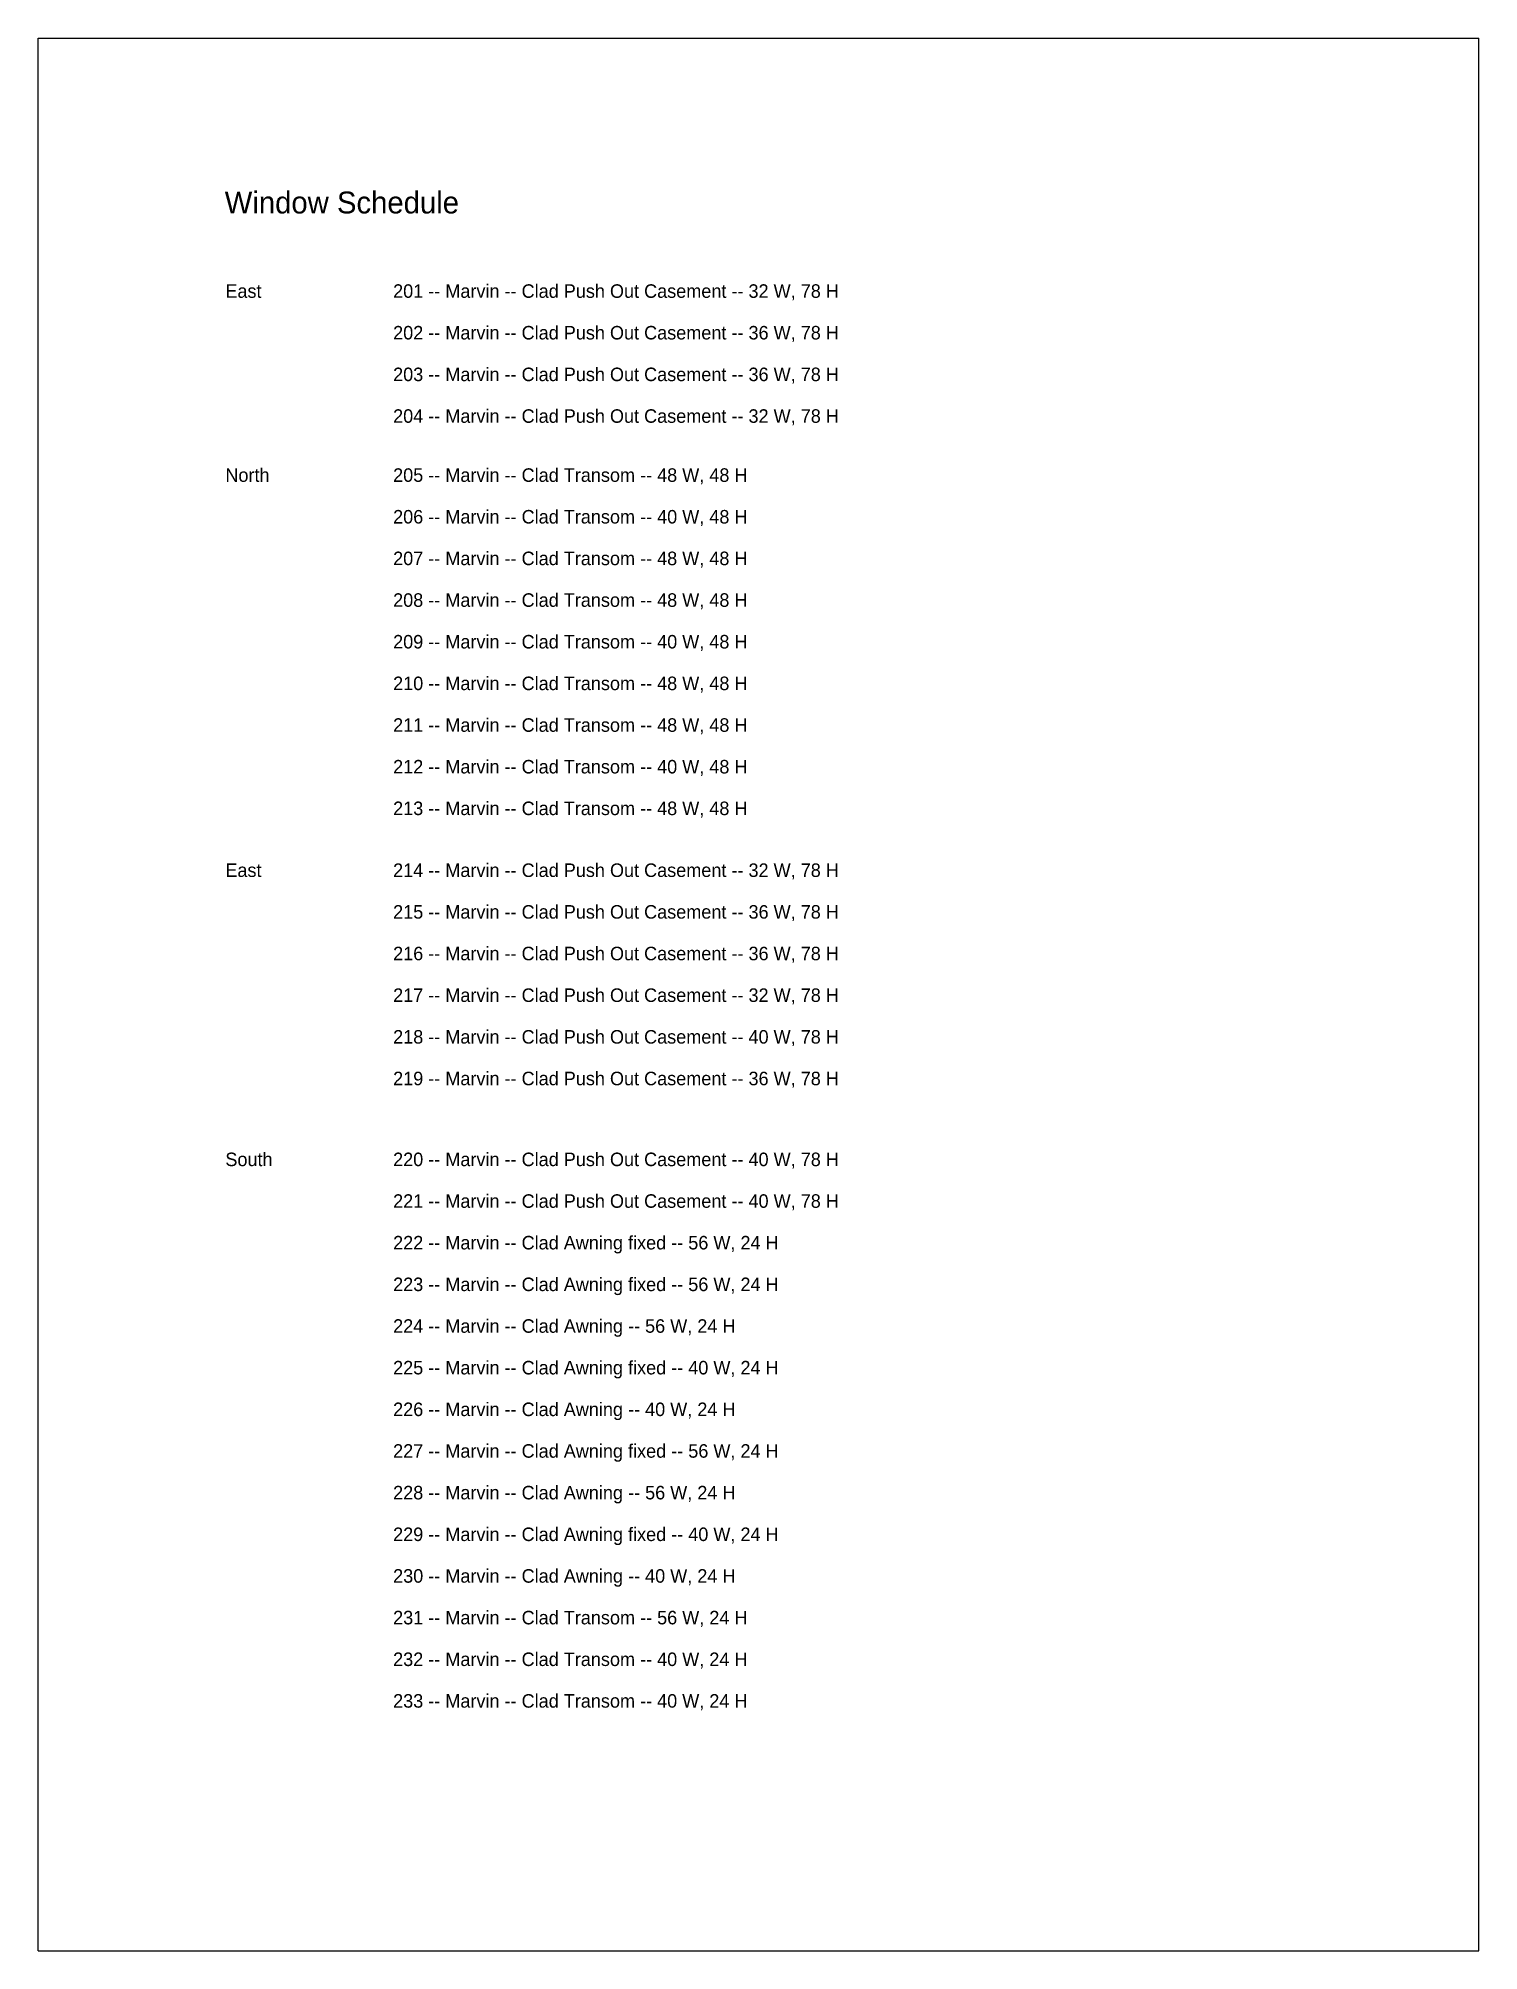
# Model space of a CAD drawing. Header units: inches. Extents: x 1334 to 5975, y 1498 to 3235.
# Drawn here: x 5470 to 5975, y 2565 to 3235 of the extents above; entities that cross this region are included whole.
import ezdxf

# ---------------------------------------------------------------- set-up
doc = ezdxf.new("R2010")
doc.units = ezdxf.units.IN
doc.header["$MEASUREMENT"] = 0
doc.layers.add('const', color=253, linetype='Continuous')

msp = doc.modelspace()

# ---------------------------------------------------------------- texts
at = {"layer": 'const', "attachment_point": 1}
for s, insert, char_height, width in [('Window Schedule', (5535.86, 3181.63), 7.6721, 2925.3552), ('East', (5536.08, 3149.13), 4.736, 1805.7748), ('201 -- Marvin -- Clad Push Out Casement -- 32 W, 78 H', (5594.89, 3149.13), 4.7359, 1805.7748), ('202 -- Marvin -- Clad Push Out Casement -- 36 W, 78 H', (5594.89, 3134.54), 4.7359, 1805.7748), ('203 -- Marvin -- Clad Push Out Casement -- 36 W, 78 H', (5594.89, 3119.94), 4.7359, 1805.7748), ('204 -- Marvin -- Clad Push Out Casement -- 32 W, 78 H', (5594.89, 3105.34), 4.7359, 1805.7748), ('North', (5536.08, 3084.65), 4.736, 1805.7748), ('205 -- Marvin -- Clad Transom -- 48 W, 48 H', (5594.89, 3084.65), 4.7359, 1805.7748), ('206 -- Marvin -- Clad Transom -- 40 W, 48 H', (5594.89, 3070.05), 4.7359, 1805.7748), ('207 -- Marvin -- Clad Transom -- 48 W, 48 H', (5594.89, 3055.46), 4.7359, 1805.7748), ('208 -- Marvin -- Clad Transom -- 48 W, 48 H', (5594.89, 3040.86), 4.7359, 1805.7748), ('209 -- Marvin -- Clad Transom -- 40 W, 48 H', (5594.89, 3026.26), 4.7359, 1805.7748), ('210 -- Marvin -- Clad Transom -- 48 W, 48 H', (5594.89, 3011.67), 4.7359, 1805.7748), ('211 -- Marvin -- Clad Transom -- 48 W, 48 H', (5594.89, 2997.07), 4.7359, 1805.7748), ('212 -- Marvin -- Clad Transom -- 40 W, 48 H', (5594.89, 2982.47), 4.7359, 1805.7748), ('213 -- Marvin -- Clad Transom -- 48 W, 48 H', (5594.89, 2967.88), 4.7359, 1805.7748), ('East', (5536.08, 2946.2), 4.736, 1805.7748), ('214 -- Marvin -- Clad Push Out Casement -- 32 W, 78 H', (5594.89, 2946.2), 4.7359, 1805.7748), ('215 -- Marvin -- Clad Push Out Casement -- 36 W, 78 H', (5594.89, 2931.6), 4.7359, 1805.7748), ('216 -- Marvin -- Clad Push Out Casement -- 36 W, 78 H', (5594.89, 2917.01), 4.7359, 1805.7748), ('217 -- Marvin -- Clad Push Out Casement -- 32 W, 78 H', (5594.89, 2902.41), 4.7359, 1805.7748), ('218 -- Marvin -- Clad Push Out Casement -- 40 W, 78 H', (5594.89, 2887.81), 4.7359, 1805.7748), ('219 -- Marvin -- Clad Push Out Casement -- 36 W, 78 H', (5594.89, 2873.22), 4.7359, 1805.7748), ('South', (5536.08, 2844.88), 4.736, 1805.7748), ('220 -- Marvin -- Clad Push Out Casement -- 40 W, 78 H', (5594.89, 2844.88), 4.7359, 1805.7748), ('221 -- Marvin -- Clad Push Out Casement -- 40 W, 78 H', (5594.89, 2830.28), 4.7359, 1805.7748), ('222 -- Marvin -- Clad Awning fixed -- 56 W, 24 H', (5594.89, 2815.69), 4.7359, 1805.7748), ('223 -- Marvin -- Clad Awning fixed -- 56 W, 24 H', (5594.89, 2801.09), 4.7359, 1805.7748), ('224 -- Marvin -- Clad Awning -- 56 W, 24 H', (5594.89, 2786.49), 4.7359, 1805.7748), ('225 -- Marvin -- Clad Awning fixed -- 40 W, 24 H', (5594.89, 2771.9), 4.7359, 1805.7748), ('226 -- Marvin -- Clad Awning -- 40 W, 24 H', (5594.89, 2757.3), 4.7359, 1805.7748), ('227 -- Marvin -- Clad Awning fixed -- 56 W, 24 H', (5594.89, 2742.71), 4.7359, 1805.7748), ('228 -- Marvin -- Clad Awning -- 56 W, 24 H', (5594.89, 2728.11), 4.7359, 1805.7748), ('229 -- Marvin -- Clad Awning fixed -- 40 W, 24 H', (5594.89, 2713.51), 4.7359, 1805.7748), ('230 -- Marvin -- Clad Awning -- 40 W, 24 H', (5594.89, 2698.92), 4.7359, 1805.7748), ('231 -- Marvin -- Clad Transom -- 56 W, 24 H', (5594.89, 2684.32), 4.7359, 1805.7748), ('232 -- Marvin -- Clad Transom -- 40 W, 24 H', (5594.89, 2669.72), 4.7359, 1805.7748), ('233 -- Marvin -- Clad Transom -- 40 W, 24 H', (5594.89, 2655.13), 4.7359, 1805.7748)]:
    msp.add_mtext(s, dxfattribs=dict(at, insert=insert, char_height=char_height, width=width))

# ---------------------------------------------------------------- linework, layer by layer
for p, q in [((5470.48, 3235.35), (5975.49, 3235.35)), ((5470.48, 2565.22), (5470.48, 3235.35)), ((5975.49, 2565.22), (5975.49, 3235.35)), ((5470.48, 2565.22), (5975.49, 2565.22))]:
    msp.add_line(p, q)

msp.set_redraw_order([(e.dxf.handle, doc.entitydb.next_handle()) for e in msp.query("TEXT MTEXT ATTDEF DIMENSION ARC_DIMENSION")])  # texts and dimensions are drawn at this point

doc.saveas('drawing.dxf')
